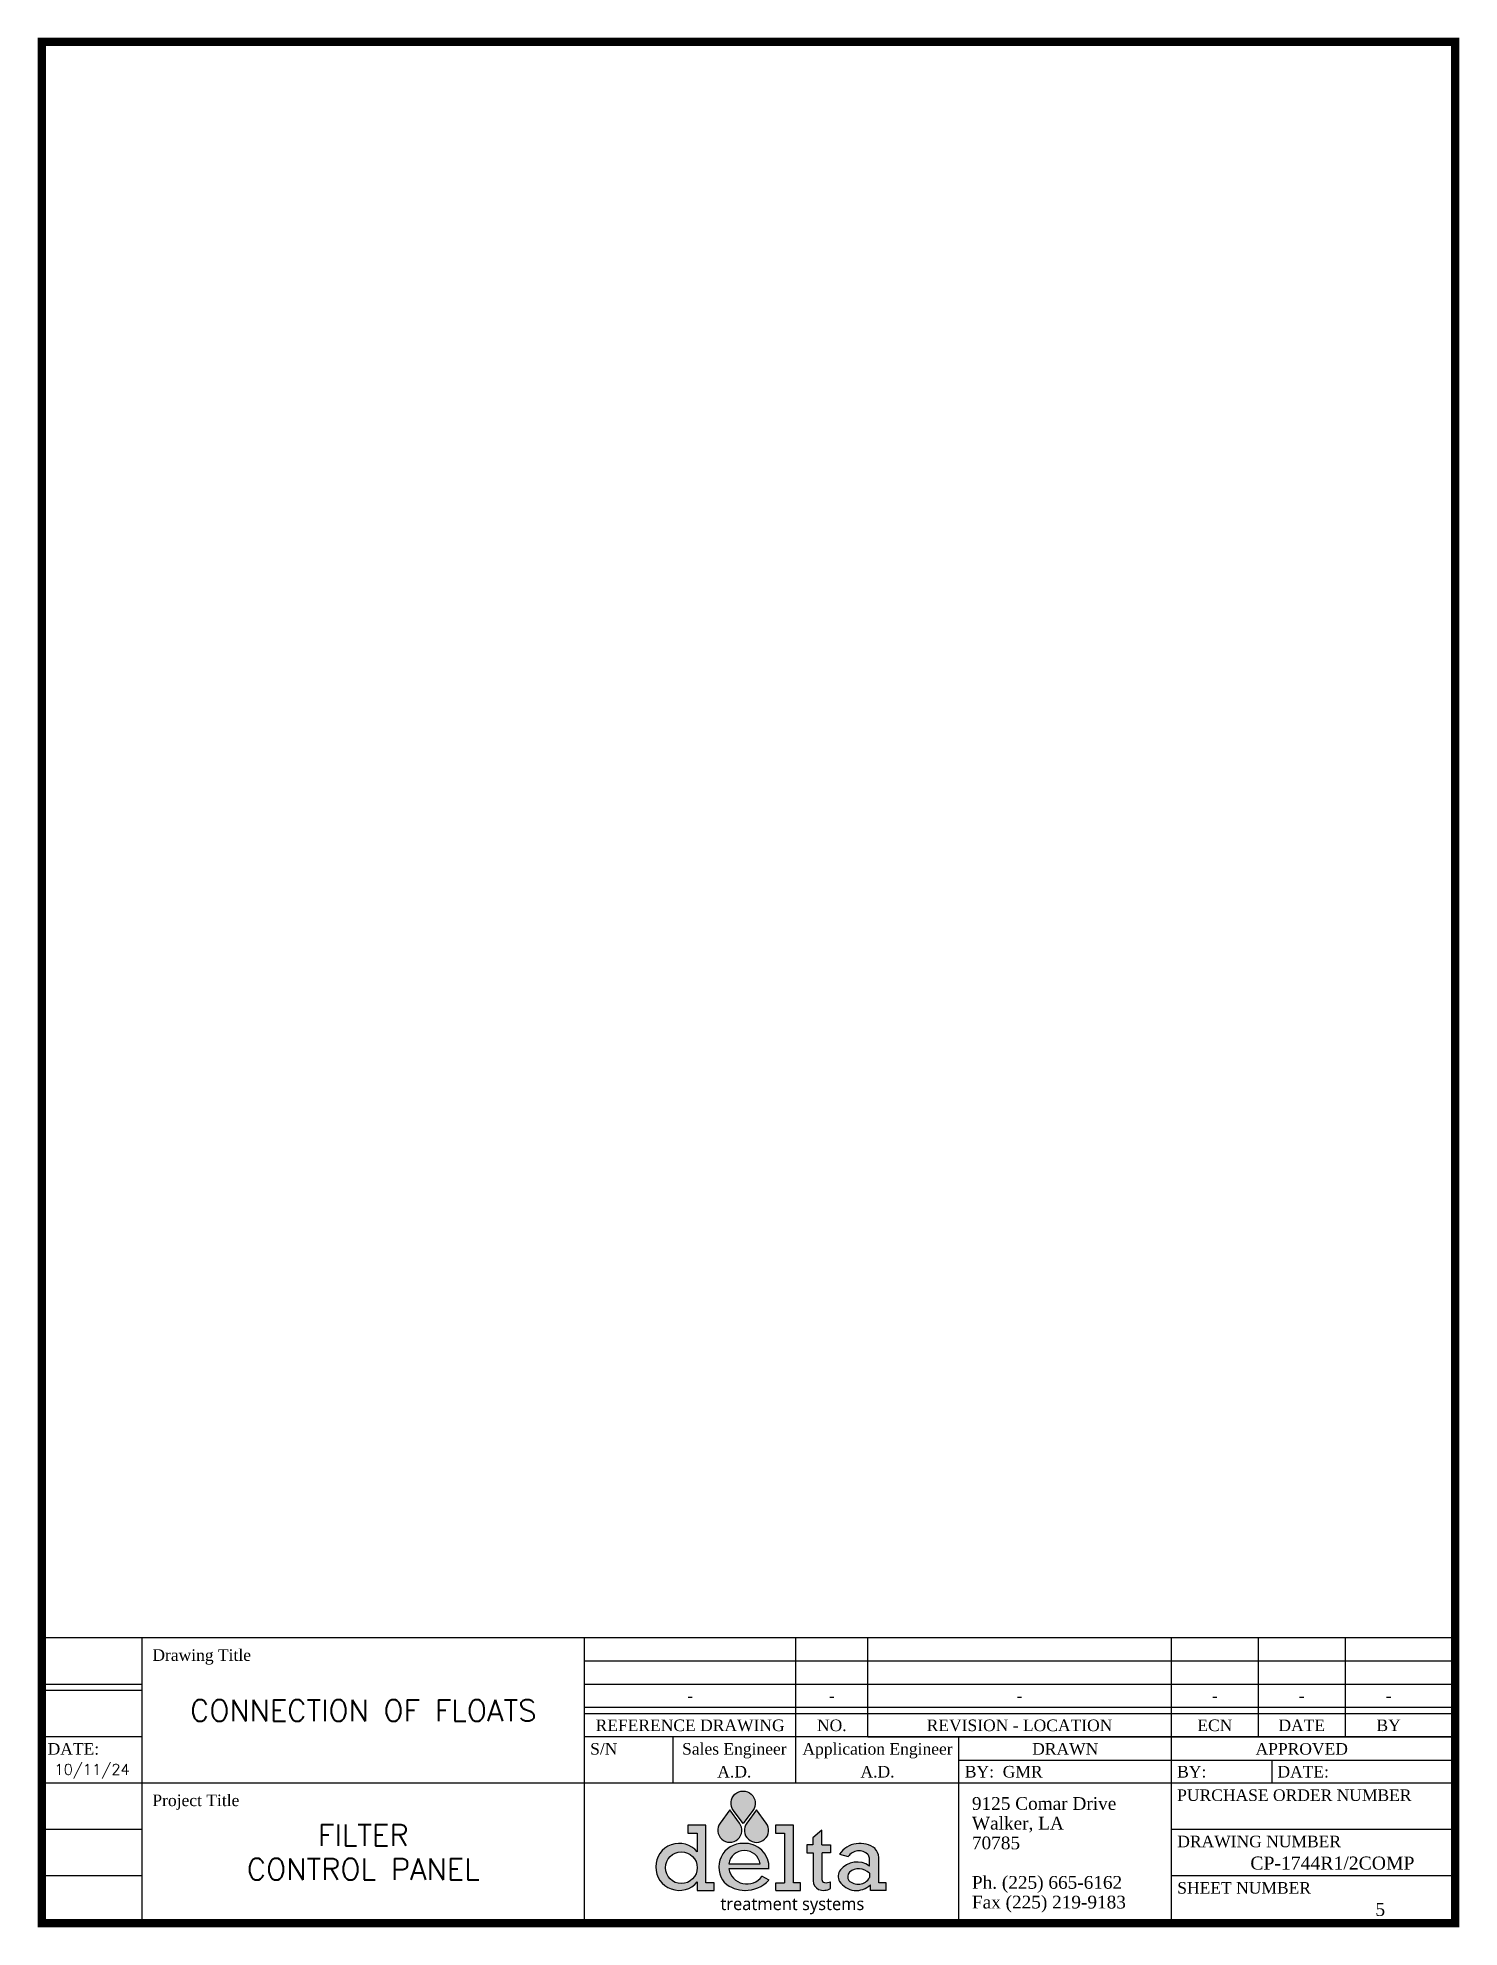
# Model space of a CAD drawing. Extents: x -283 to 170, y -177 to 25.
# Drawn here: x -205.27 to -188.49, y -21.42 to 0.9 of the extents above; entities that cross this region are included whole.
import ezdxf
from ezdxf.enums import TextEntityAlignment as Align

# ---------------------------------------------------------------- set-up
doc = ezdxf.new("R2010")
doc.units = 0
doc.header["$LTSCALE"] = 0.125
doc.header["$MEASUREMENT"] = 0
doc.layers.get('0').update_dxf_attribs({"linetype": 'CONTINUOUS'})
doc.styles.add('SIMP115', font='SIMPLEX', dxfattribs={"width": 1.15})
doc.styles.add('STYLE2', font='simplex.shx', dxfattribs={"height": 0.05})
doc.styles.add('STYLE3', font='Times New Roman.ttf', dxfattribs={"height": 0.0625})

msp = doc.modelspace()

# ---------------------------------------------------------------- texts
at = {"color": 7, "style": 'STYLE3'}
for s, height, p in [('Drawing Title', 0.13683, (-203.92, -18.205)), ('DATE:', 0.1368, (-205.157, -19.313)), ('S/N', 0.1368, (-198.75, -19.313)), ('BY:  GMR', 0.1368, (-194.325, -19.583)), ('BY:', 0.1368, (-191.817, -19.583)), ('DATE:', 0.1368, (-190.633, -19.583)), ('Project Title', 0.13683, (-203.92, -19.921)), ('PURCHASE ORDER NUMBER', 0.13683, (-191.817, -19.86)), ('9125 Comar Drive', 0.15051, (-194.241, -19.958)), ('Walker, LA', 0.1505, (-194.241, -20.191)), ('70785', 0.1505, (-194.241, -20.424)), ('DRAWING NUMBER', 0.13683, (-191.816, -20.407)), ('Ph. (225) 665-6162', 0.15051, (-194.241, -20.89)), ('SHEET NUMBER', 0.13683, (-191.816, -20.955)), ('Fax (225) 219-9183', 0.15051, (-194.241, -21.123))]:
    msp.add_text(s, height=height, dxfattribs=at).set_placement(p, align=Align.MIDDLE_LEFT)
at = {"color": 7}
for s, height, style, p in [('CONNECTION OF FLOATS', 0.25259, 'STYLE2', (-201.429, -18.861)), ('-', 0.137, 'STYLE3', (-197.569, -18.687)), ('-', 0.137, 'STYLE3', (-195.896, -18.687)), ('-', 0.137, 'STYLE3', (-193.679, -18.687)), ('-', 0.137, 'STYLE3', (-191.372, -18.687)), ('-', 0.137, 'STYLE3', (-190.346, -18.687)), ('-', 0.137, 'STYLE3', (-189.32, -18.687)), ('REFERENCE DRAWING', 0.13683, 'STYLE3', (-197.569, -19.035)), ('NO.', 0.1368, 'STYLE3', (-195.896, -19.035)), ('REVISION - LOCATION', 0.13683, 'STYLE3', (-193.679, -19.035)), ('ECN', 0.1368, 'STYLE3', (-191.372, -19.035)), ('DATE', 0.1368, 'STYLE3', (-190.346, -19.035)), ('BY', 0.1368, 'STYLE3', (-189.32, -19.035)), ('Sales Engineer', 0.13683, 'STYLE3', (-197.047, -19.313)), ('Application Engineer', 0.13683, 'STYLE3', (-195.356, -19.313)), ('DRAWN', 0.1368, 'STYLE3', (-193.139, -19.313)), ('APPROVED', 0.1368, 'STYLE3', (-190.346, -19.313)), ('10/11/24', 0.1264, 'STYLE2', (-204.632, -19.556)), ('A.D.', 0.1368, 'STYLE3', (-197.047, -19.583)), ('A.D.', 0.1368, 'STYLE3', (-195.356, -19.583)), ('FILTER', 0.2526, 'STYLE2', (-201.429, -20.333)), ('CONTROL PANEL', 0.25259, 'STYLE2', (-201.429, -20.735)), ('5', 0.154, 'STYLE3', (-189.419, -21.209))]:
    msp.add_text(s, height=height, dxfattribs=dict(at, style=style)).set_placement(p, align=Align.MIDDLE_CENTER)
at = {"color": 7, "style": 'STYLE3'}
msp.add_text('CP-1744R1/2COMP', height=0.15393, dxfattribs=at).set_placement((-189.015, -20.662), align=Align.MIDDLE_RIGHT)

# ---------------------------------------------------------------- blocks, each defined once
blk = doc.blocks.new('delta treatment')
h = blk.add_hatch(color=256)
h.dxf.hatch_style = 1
h.paths.add_polyline_path([(3.64, -287.202), (3.711, -287.297), (3.781, -287.202, 1.983183)])
at = {"true_color": 0xb3b3b3}
h = blk.add_hatch(color=253, dxfattribs=at)
h.dxf.hatch_style = 1
h.paths.add_polyline_path([(3.684, -287.294), (3.614, -287.199), (3.544, -287.294, 1.983183)])
at = {"true_color": 0x5c5c5c}
h = blk.add_hatch(color=251, dxfattribs=at)
h.dxf.hatch_style = 1
h.paths.add_polyline_path([(3.878, -287.294), (3.807, -287.199), (3.737, -287.294, 1.983183)])
h = blk.add_hatch(color=256)
h.dxf.hatch_style = 1
h.paths.add_polyline_path([(3.441, -287.308), (3.311, -287.308), (3.311, -287.366), (3.378, -287.366), (3.378, -287.502, 2.770333), (3.378, -287.72), (3.378, -287.781), (3.501, -287.781), (3.501, -287.726), (3.441, -287.726)])
h.paths.add_polyline_path([(3.149, -287.617, -1), (3.379, -287.617, -1)], flags=16)
h.paths.add_polyline_path([(3.607, -287.624), (3.898, -287.624, 0.449675), (3.712, -287.441, 0.650832), (3.577, -287.726, 0.182178), (3.724, -287.781, 0.216297), (3.898, -287.707), (3.845, -287.679, -0.666179)])
h.paths.add_polyline_path([(3.607, -287.59, -0.859218), (3.833, -287.59)], flags=16)
h.paths.add_polyline_path([(4.075, -287.308), (3.986, -287.308), (3.986, -287.366), (4.009, -287.366), (4.009, -287.726), (3.986, -287.726), (3.986, -287.781), (4.125, -287.781), (4.125, -287.726), (4.075, -287.726)])
h.paths.add_polyline_path([(4.282, -287.509), (4.342, -287.509), (4.342, -287.452), (4.281, -287.452), (4.281, -287.346), (4.216, -287.401), (4.216, -287.452), (4.171, -287.452), (4.171, -287.509), (4.217, -287.509), (4.217, -287.713, 0.279972), (4.257, -287.775, 0.226365), (4.344, -287.768), (4.344, -287.719, -0.126939), (4.3, -287.725, -0.405902), (4.282, -287.702)])
h.paths.add_polyline_path([(3.986, -287.726), (3.947, -287.726), (3.947, -287.781), (3.986, -287.781)])
h.paths.add_polyline_path([(3.986, -287.308), (3.945, -287.308), (3.945, -287.366), (3.986, -287.366)])
h.paths.add_polyline_path([(4.666, -287.478, 0.432551), (4.409, -287.518), (4.471, -287.536, -0.466314), (4.614, -287.521, -0.087573), (4.625, -287.547), (4.625, -287.605, 0.396567), (4.415, -287.633, 0.287323), (4.408, -287.717, 0.472542), (4.632, -287.74), (4.632, -287.781), (4.747, -287.781), (4.747, -287.726), (4.692, -287.726), (4.692, -287.542, 0.186238)])
h.paths.add_polyline_path([(4.625, -287.656), (4.625, -287.689, -0.492565), (4.475, -287.708, -0.342504), (4.48, -287.649, -0.38164)], flags=16)
for p, q in [((3.311, -287.308), (3.311, -287.366)), ((3.441, -287.308), (3.311, -287.308)), ((3.311, -287.366), (3.378, -287.366)), ((3.378, -287.366), (3.378, -287.502)), ((3.441, -287.726), (3.441, -287.308)), ((3.945, -287.308), (3.945, -287.366)), ((4.075, -287.308), (3.945, -287.308)), ((3.945, -287.366), (4.009, -287.366)), ((4.009, -287.366), (4.009, -287.726)), ((4.075, -287.726), (4.075, -287.308)), ((4.281, -287.346), (4.216, -287.401)), ((4.281, -287.452), (4.281, -287.346)), ((4.216, -287.452), (4.171, -287.452)), ((4.171, -287.452), (4.171, -287.509)), ((4.171, -287.509), (4.217, -287.509)), ((4.216, -287.401), (4.216, -287.452)), ((4.217, -287.509), (4.217, -287.713)), ((4.281, -287.452), (4.342, -287.452)), ((4.342, -287.509), (4.282, -287.509)), ((4.282, -287.702), (4.282, -287.509)), ((4.342, -287.452), (4.342, -287.509)), ((4.409, -287.518), (4.471, -287.536)), ((3.607, -287.59), (3.833, -287.59)), ((3.898, -287.624), (3.607, -287.624)), ((4.625, -287.605), (4.625, -287.547)), ((4.625, -287.656), (4.625, -287.689)), ((4.692, -287.726), (4.692, -287.542)), ((3.378, -287.72), (3.378, -287.781)), ((3.378, -287.781), (3.501, -287.781)), ((3.501, -287.726), (3.441, -287.726)), ((3.501, -287.781), (3.501, -287.726)), ((3.898, -287.707), (3.845, -287.679)), ((3.947, -287.781), (3.947, -287.726)), ((3.947, -287.726), (4.009, -287.726)), ((3.947, -287.781), (4.125, -287.781)), ((4.125, -287.726), (4.075, -287.726)), ((4.125, -287.781), (4.125, -287.726)), ((4.344, -287.768), (4.344, -287.719)), ((4.632, -287.781), (4.632, -287.74)), ((4.747, -287.781), (4.632, -287.781)), ((4.747, -287.726), (4.692, -287.726)), ((4.747, -287.781), (4.747, -287.726))]:
    blk.add_line(p, q)
blk.add_lwpolyline([(3.781, -287.202), (3.711, -287.297), (3.64, -287.202, -1.983183)], format="xyb", close=True)
at = {"color": 253, "true_color": 0xb3b3b3}
blk.add_lwpolyline([(3.684, -287.294), (3.614, -287.199), (3.544, -287.294, 1.983183)], format="xyb", close=True, dxfattribs=at)
at = {"color": 251, "true_color": 0x5c5c5c}
blk.add_lwpolyline([(3.878, -287.294), (3.807, -287.199), (3.737, -287.294, 1.983183)], format="xyb", close=True, dxfattribs=at)
blk.add_circle((3.264, -287.617), 0.115)
for centre, radius, start, end in [((3.248, -287.611), 0.17, 39.6959, 320.3041), ((3.707, -287.613), 0.172, 88.5926, 220.822), ((3.72, -287.607), 0.115, 8.6604, 171.3396), ((3.724, -287.615), 0.174, 357.0893, 93.9382), ((4.556, -287.619), 0.178, 51.9424, 145.5062), ((4.549, -287.589), 0.094, 46.1505, 146.1517), ((4.545, -287.566), 0.0822, 13.3499, 33.3692), ((4.596, -287.545), 0.0959, 1.6828, 43.882), ((3.738, -287.602), 0.133, 189.5931, 324.2759), ((4.478, -287.68), 0.0788, 143.2858, 207.4082), ((4.535, -287.731), 0.155, 54.3821, 140.9086), ((4.516, -287.682), 0.0487, 137.7374, 213.3635), ((4.548, -287.734), 0.109, 45.4055, 128.9609), ((3.724, -287.559), 0.222, 228.6384, 270.0623), ((3.729, -287.553), 0.228, 268.6251, 317.4447), ((4.288, -287.711), 0.0707, 181.2798, 243.8428), ((4.294, -287.68), 0.101, 248.6894, 299.7085), ((4.302, -287.704), 0.0207, 174.9047, 263.1821), ((4.31, -287.637), 0.0886, 263.2173, 292.1763), ((4.53, -287.636), 0.146, 213.4333, 314.604), ((4.543, -287.641), 0.0956, 224.9899, 329.8828)]:
    blk.add_arc(centre, radius, start, end)
at = {"insert": (3.546, -287.833), "char_height": 0.09082, "attachment_point": 1, "style": 'SIMP115'}
blk.add_mtext_dynamic_manual_height_columns('{\\f@Microsoft YaHei UI|b0|i0|c0|p34;treatment systems}', width=4.5049, gutter_width=1.197, heights=[0], dxfattribs=at)

# ---------------------------------------------------------------- linework, layer by layer
msp.add_line((-188.534, -18.003), (-205.225, -18.003))
msp.add_line((-188.534, -18.003), (-205.225, -18.003))
at = {"color": 7}
for p, q in [((-204.04, -21.361), (-204.04, -18.003)), ((-198.818, -21.361), (-198.818, -18.003)), ((-196.319, -19.719), (-196.319, -18.003)), ((-195.472, -19.172), (-195.472, -18.003)), ((-191.885, -21.361), (-191.885, -18.003)), ((-190.859, -18.003), (-190.859, -19.172)), ((-189.833, -18.003), (-189.833, -19.172)), ((-188.534, -18.277), (-198.818, -18.277)), ((-204.04, -18.551), (-205.225, -18.551)), ((-204.04, -18.625), (-205.225, -18.625)), ((-188.534, -18.551), (-198.818, -18.551)), ((-188.534, -18.824), (-198.818, -18.824)), ((-188.534, -18.899), (-198.818, -18.899)), ((-204.04, -19.172), (-205.225, -19.172)), ((-188.534, -19.172), (-198.818, -19.172)), ((-197.775, -19.172), (-197.775, -19.719)), ((-195.472, -19.172), (-191.885, -19.172)), ((-194.394, -21.361), (-194.394, -19.172)), ((-191.885, -19.172), (-188.534, -19.172)), ((-194.394, -19.446), (-188.534, -19.446)), ((-190.701, -19.446), (-190.701, -19.719)), ((-188.534, -19.719), (-205.225, -19.719)), ((-204.04, -20.267), (-205.225, -20.267)), ((-188.534, -20.267), (-191.885, -20.267)), ((-204.04, -20.814), (-205.225, -20.814)), ((-188.534, -20.814), (-191.885, -20.814))]:
    msp.add_line(p, q, dxfattribs=at)
at = {"const_width": 0.0962}
msp.add_lwpolyline([(-205.225, -21.371), (-205.225, 0.85), (-188.534, 0.85), (-188.534, -21.371)], close=True, dxfattribs=at)

# ---------------------------------------------------------------- block references
at = {"xscale": 1.631498930410975, "yscale": 1.631498930410975, "zscale": 1.631498930410975}
msp.add_blockref('delta treatment', (-202.997, 448.53), dxfattribs=at)

msp.set_redraw_order([(e.dxf.handle, doc.entitydb.next_handle()) for e in msp.query("TEXT MTEXT ATTDEF DIMENSION ARC_DIMENSION")])  # texts and dimensions are drawn at this point

doc.saveas('drawing.dxf')
